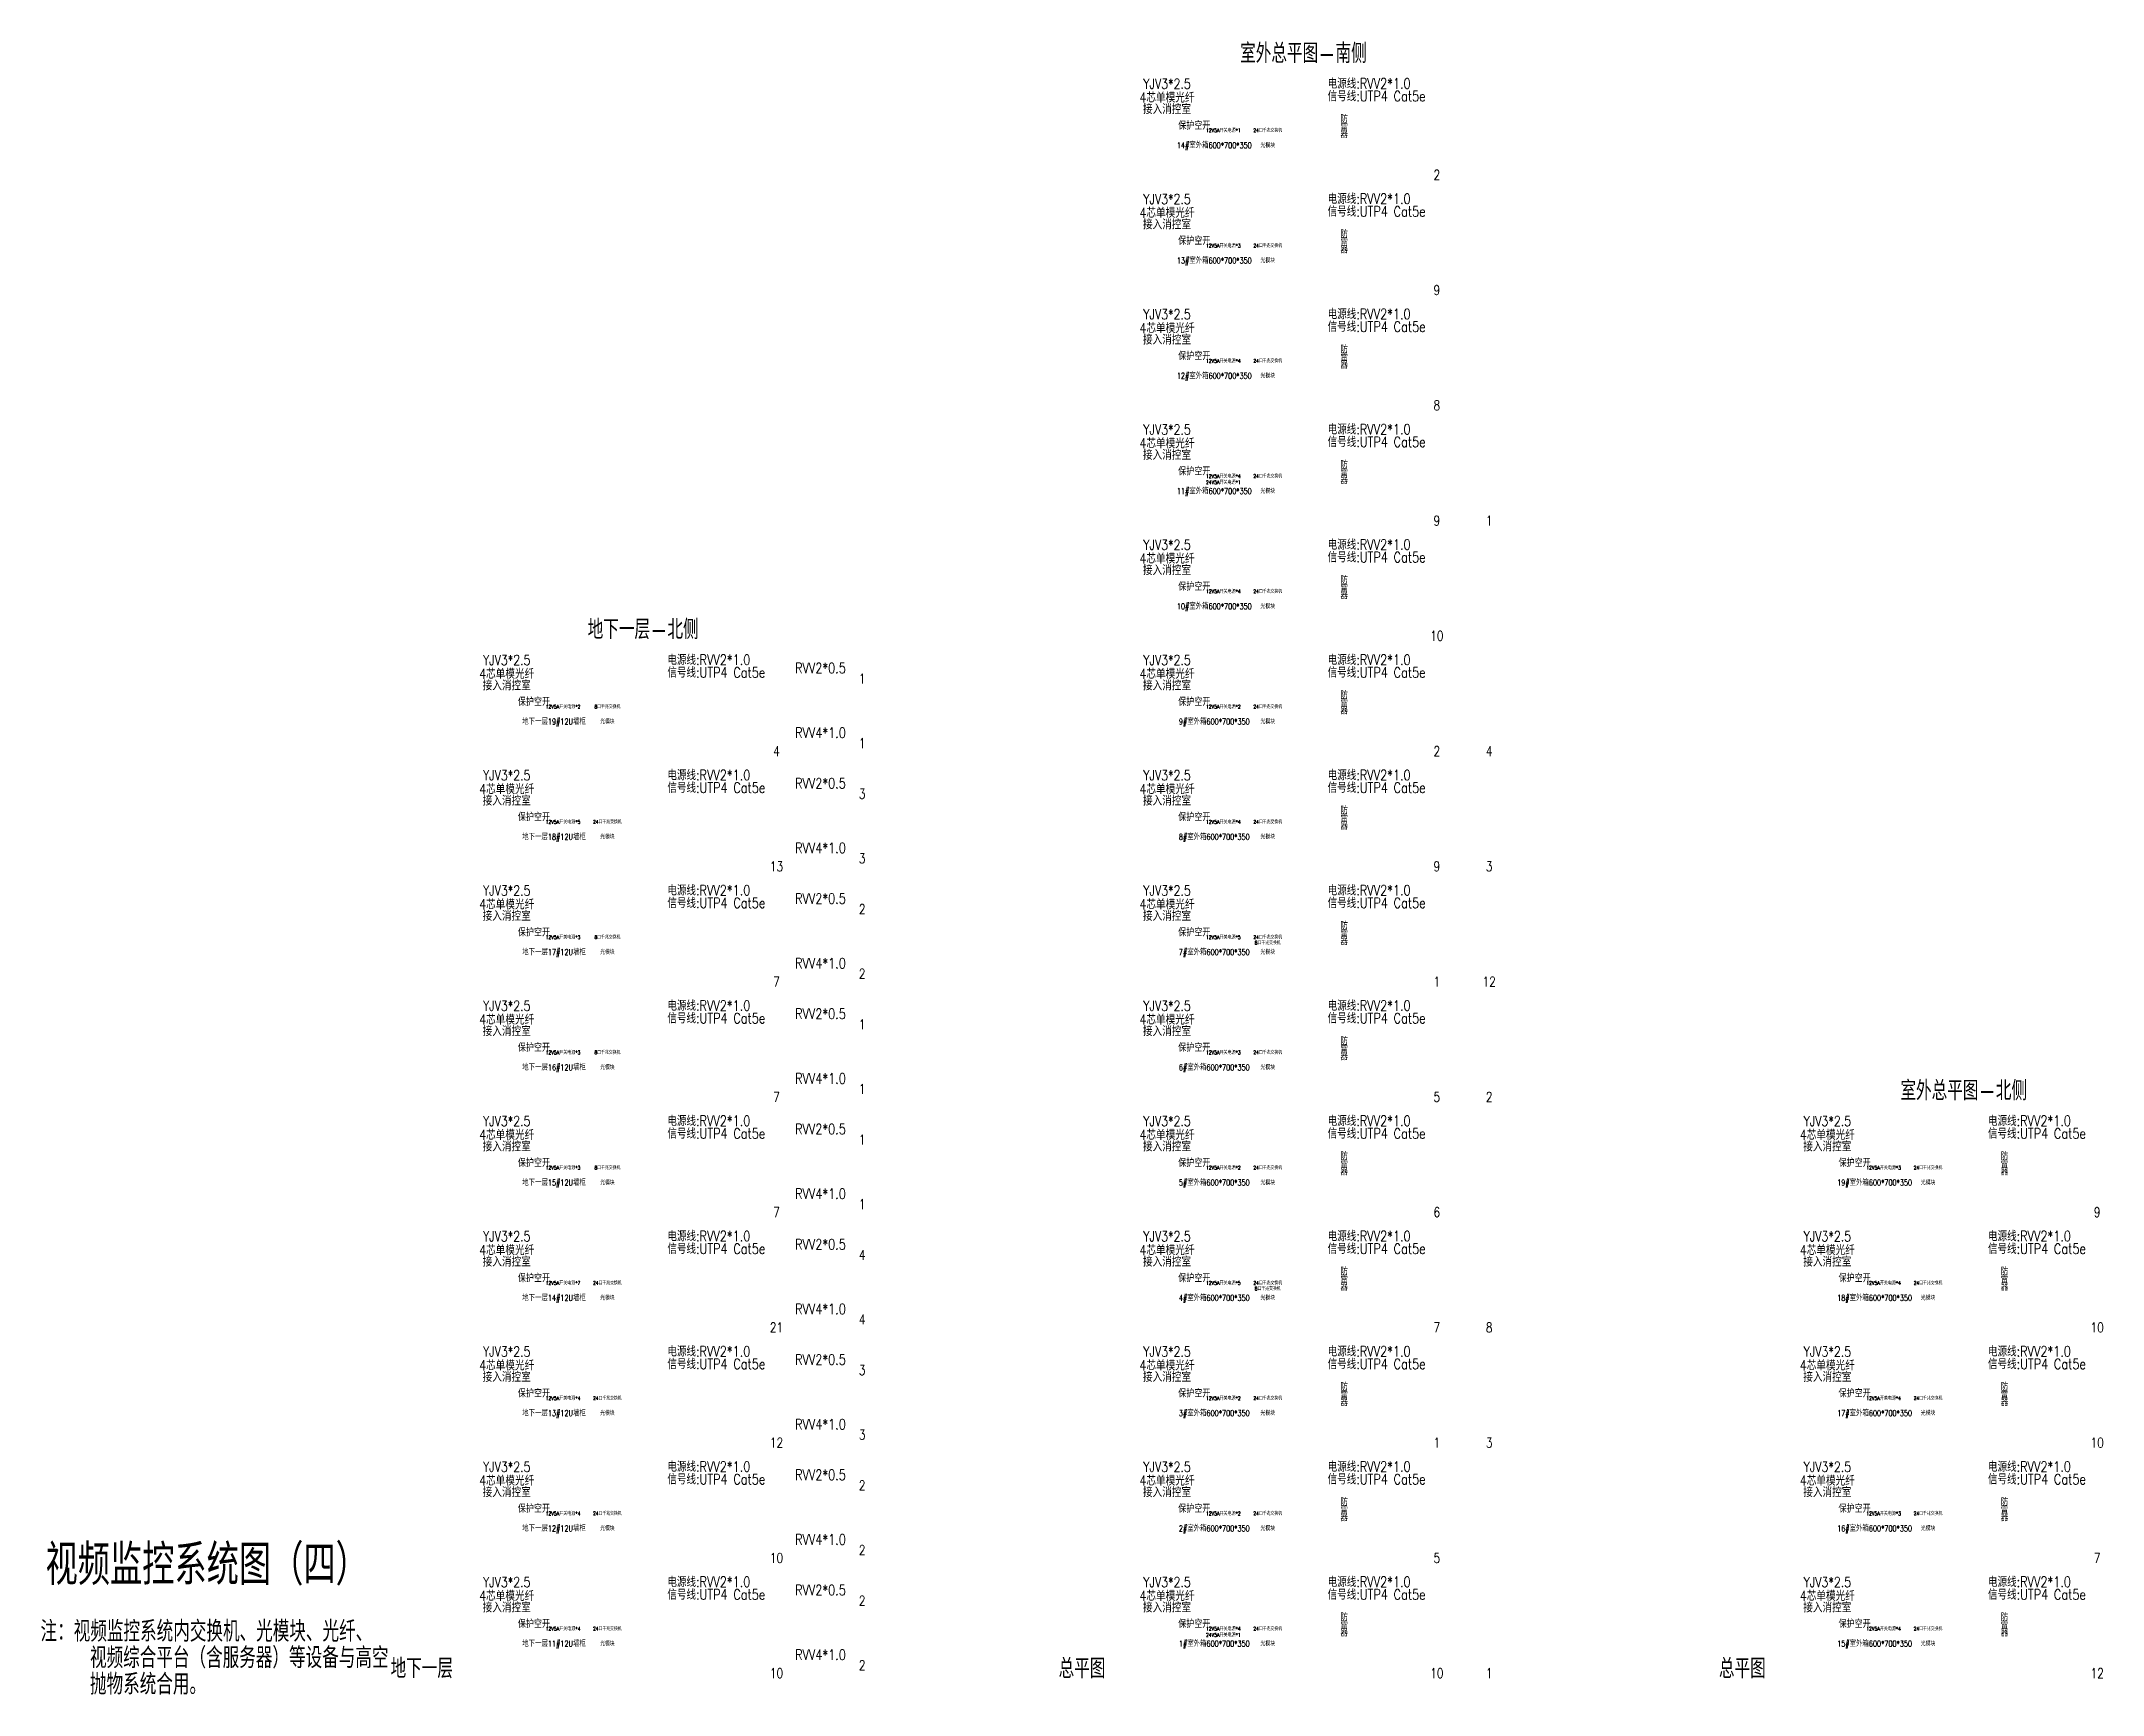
# Model space of a CAD drawing. Extents: x 2114868 to 5528286, y 1846921 to 2016792.
# Drawn here: x 2719680 to 2782044, y 1846921 to 1896918 of the extents above; entities that cross this region are included whole.
import ezdxf
from ezdxf.enums import TextEntityAlignment as Align

# ---------------------------------------------------------------- set-up
doc = ezdxf.new("R2010")
doc.units = 0
doc.header["$LTSCALE"] = 1000
doc.header["$MEASUREMENT"] = 0
for name, color, linetype in [('PUB_TITLE', 4, 'Continuous'), ('T-EQUP-LIST-PLAN', 3, 'Continuous'), ('智能化', 7, 'Continuous')]:
    doc.layers.add(name, color=color, linetype=linetype)
doc.layers.add('弱电', color=7, linetype='Continuous', lineweight=13)
doc.styles.add('_TEL_DIM', font='SIMPLEX', dxfattribs={"width": 0.8, "height": 3.5, "bigfont": 'HZTXT'})
doc.styles.add('HZTXT', font='SIMPLEX.shx', dxfattribs={"width": 0.8, "height": 2500, "bigfont": 'HZTXT.shx'})

msp = doc.modelspace()

# ---------------------------------------------------------------- texts
at = {"layer": 'PUB_TITLE', "style": 'HZTXT', "width": 0.8}
msp.add_text('视频监控系统图（四）', height=1218.8, dxfattribs=at).set_placement((2719810, 1850241))
at = {"layer": 'T-EQUP-LIST-PLAN', "style": '_TEL_DIM', "width": 0.8}
for s, height, p in [('室外总平图-南侧', 590, (2757863, 1896588)), ('2', 295, (2761897, 1892878)), ('9', 295, (2761897, 1889393)), ('8', 295, (2761897, 1885908)), ('9', 295, (2761897, 1882423)), ('1', 295, (2763486, 1882423)), ('地下一层-北侧', 590, (2737889, 1879163)), ('10', 295, (2761897, 1878938)), ('1', 295, (2744516, 1877646)), ('4', 295, (2741922, 1875453)), ('1', 295, (2744516, 1875694)), ('2', 295, (2761897, 1875453)), ('4', 295, (2763486, 1875453)), ('3', 295, (2744516, 1874161)), ('3', 295, (2744516, 1872209)), ('13', 295, (2741922, 1871968)), ('9', 295, (2761897, 1871968)), ('3', 295, (2763486, 1871968)), ('2', 295, (2744516, 1870676)), ('7', 295, (2741922, 1868483)), ('2', 295, (2744516, 1868724)), ('1', 295, (2761897, 1868483)), ('12', 295, (2763486, 1868483)), ('1', 295, (2744516, 1867191)), ('1', 295, (2744516, 1865239)), ('室外总平图-北侧', 590, (2777838, 1865223)), ('7', 295, (2741922, 1864998)), ('5', 295, (2761897, 1864998)), ('2', 295, (2763486, 1864998)), ('1', 295, (2744516, 1863706)), ('7', 295, (2741922, 1861513)), ('1', 295, (2744516, 1861754)), ('6', 295, (2761897, 1861513)), ('9', 295, (2781872, 1861513)), ('4', 295, (2744516, 1860221)), ('21', 295, (2741922, 1858028)), ('4', 295, (2744516, 1858269)), ('7', 295, (2761897, 1858028)), ('8', 295, (2763486, 1858028)), ('10', 295, (2781872, 1858028)), ('3', 295, (2744516, 1856736)), ('3', 295, (2744516, 1854784)), ('12', 295, (2741922, 1854543)), ('1', 295, (2761897, 1854543)), ('3', 295, (2763486, 1854543)), ('10', 295, (2781872, 1854543)), ('2', 295, (2744516, 1853251)), ('10', 295, (2741922, 1851058)), ('2', 295, (2744516, 1851299)), ('5', 295, (2761897, 1851058)), ('7', 295, (2781872, 1851058)), ('2', 295, (2744516, 1849766)), ('地下一层', 590, (2731192, 1847745)), ('2', 295, (2744516, 1847814)), ('总平图', 590, (2751166, 1847745)), ('总平图', 590, (2771141, 1847745)), ('10', 295, (2741922, 1847573)), ('10', 295, (2761897, 1847573)), ('1', 295, (2763486, 1847573)), ('12', 295, (2781872, 1847573))]:
    msp.add_text(s, height=height, dxfattribs=at).set_placement(p, align=Align.MIDDLE)
at = {"layer": '弱电', "color": 120, "style": '_TEL_DIM', "width": 0.8}
for s, p in [('防', (2758984, 1894460)), ('器', (2758984, 1893992)), ('雷', (2758984, 1894216)), ('雷', (2758984, 1890731)), ('防', (2758984, 1890975)), ('器', (2758984, 1890507)), ('器', (2758984, 1887022)), ('雷', (2758984, 1887246)), ('防', (2758984, 1887490)), ('防', (2758984, 1884005)), ('器', (2758984, 1883537)), ('雷', (2758984, 1883761)), ('器', (2758984, 1880052)), ('雷', (2758984, 1880276)), ('防', (2758984, 1880520)), ('防', (2758984, 1877035)), ('器', (2758984, 1876567)), ('雷', (2758984, 1876791)), ('雷', (2758984, 1873306)), ('防', (2758984, 1873550)), ('器', (2758984, 1873082)), ('防', (2758984, 1870065)), ('器', (2758984, 1869597)), ('雷', (2758984, 1869821)), ('雷', (2758984, 1866336)), ('防', (2758984, 1866580)), ('器', (2758984, 1866112)), ('器', (2758984, 1862627)), ('雷', (2758984, 1862851)), ('防', (2758984, 1863095)), ('器', (2778959, 1862627)), ('雷', (2778959, 1862851)), ('防', (2778959, 1863095)), ('防', (2758984, 1859610)), ('防', (2778959, 1859610)), ('器', (2758984, 1859142)), ('雷', (2758984, 1859366)), ('器', (2778959, 1859142)), ('雷', (2778959, 1859366)), ('雷', (2758984, 1855881)), ('防', (2758984, 1856125)), ('雷', (2778959, 1855881)), ('防', (2778959, 1856125)), ('器', (2758984, 1855657)), ('器', (2778959, 1855657)), ('防', (2758984, 1852640)), ('防', (2778959, 1852640)), ('器', (2758984, 1852172)), ('雷', (2758984, 1852396)), ('器', (2778959, 1852172)), ('雷', (2778959, 1852396)), ('雷', (2758984, 1848911)), ('防', (2758984, 1849155)), ('雷', (2778959, 1848911)), ('防', (2778959, 1849155)), ('器', (2758984, 1848687)), ('器', (2778959, 1848687))]:
    msp.add_text(s, height=209, dxfattribs=at).set_placement(p)
at = {"layer": '智能化', "color": 2, "linetype": 'ByBlock', "style": '_TEL_DIM', "width": 0.8}
for s, height, p in [('YJV3*2.5', 303.5, (2753737, 1895632)), ('4芯单模光纤', 303.5, (2753737, 1895216)), ('接入消控室', 303.5, (2753737, 1894867)), ('12V5A开关电源*1', 112.5, (2755439, 1894221)), ('24口千兆交换机', 108, (2756782, 1894224)), ('14#室外箱600*700*350', 180, (2755167, 1893771)), ('光模块', 135, (2756783, 1893771)), ('YJV3*2.5', 303.5, (2753737, 1892147)), ('4芯单模光纤', 303.5, (2753737, 1891731)), ('接入消控室', 303.5, (2753737, 1891382)), ('13#室外箱600*700*350', 180, (2755167, 1890286)), ('12V5A开关电源*3', 112.5, (2755439, 1890736)), ('24口千兆交换机', 108, (2756782, 1890739)), ('光模块', 135, (2756783, 1890286)), ('YJV3*2.5', 303.5, (2753737, 1888662)), ('4芯单模光纤', 303.5, (2753737, 1888246)), ('接入消控室', 303.5, (2753737, 1887897)), ('12V5A开关电源*4', 112.5, (2755439, 1887251)), ('24口千兆交换机', 108, (2756782, 1887254)), ('12#室外箱600*700*350', 180, (2755167, 1886801)), ('光模块', 135, (2756783, 1886801)), ('YJV3*2.5', 303.5, (2753737, 1885177)), ('4芯单模光纤', 303.5, (2753737, 1884761)), ('接入消控室', 303.5, (2753737, 1884412)), ('11#室外箱600*700*350', 180, (2755167, 1883316)), ('24V5A开关电源*1', 112.5, (2755439, 1883580)), ('12V5A开关电源*4', 112.5, (2755439, 1883766)), ('24口千兆交换机', 108, (2756782, 1883769)), ('光模块', 135, (2756783, 1883316)), ('YJV3*2.5', 303.5, (2753737, 1881692)), ('4芯单模光纤', 303.5, (2753737, 1881276)), ('接入消控室', 303.5, (2753737, 1880927)), ('12V5A开关电源*4', 112.5, (2755439, 1880281)), ('24口千兆交换机', 108, (2756782, 1880284)), ('10#室外箱600*700*350', 180, (2755167, 1879831)), ('光模块', 135, (2756783, 1879831)), ('YJV3*2.5', 303.5, (2733762, 1878207)), ('4芯单模光纤', 303.5, (2733762, 1877791)), ('YJV3*2.5', 303.5, (2753737, 1878207)), ('4芯单模光纤', 303.5, (2753737, 1877791)), ('接入消控室', 303.5, (2733762, 1877442)), ('接入消控室', 303.5, (2753737, 1877442)), ('12V5A开关电源*2', 112.5, (2735465, 1876796)), ('8口千兆交换机', 108, (2736807, 1876799)), ('12V5A开关电源*2', 112.5, (2755439, 1876796)), ('24口千兆交换机', 108, (2756782, 1876799)), ('地下一层19#12U墙柜', 180, (2735193, 1876346)), ('光模块', 135, (2736808, 1876346)), ('9#室外箱600*700*350', 180, (2755167, 1876346)), ('光模块', 135, (2756783, 1876346)), ('YJV3*2.5', 303.5, (2733762, 1874722)), ('YJV3*2.5', 303.5, (2753737, 1874722)), ('4芯单模光纤', 303.5, (2733762, 1874306)), ('接入消控室', 303.5, (2733762, 1873957)), ('4芯单模光纤', 303.5, (2753737, 1874306)), ('接入消控室', 303.5, (2753737, 1873957)), ('地下一层18#12U墙柜', 180, (2735193, 1872861)), ('12V5A开关电源*5', 112.5, (2735465, 1873311)), ('24口千兆交换机', 108, (2736807, 1873314)), ('光模块', 135, (2736808, 1872861)), ('8#室外箱600*700*350', 180, (2755167, 1872861)), ('12V5A开关电源*4', 112.5, (2755439, 1873311)), ('24口千兆交换机', 108, (2756782, 1873314)), ('光模块', 135, (2756783, 1872861)), ('YJV3*2.5', 303.5, (2733762, 1871237)), ('4芯单模光纤', 303.5, (2733762, 1870821)), ('YJV3*2.5', 303.5, (2753737, 1871237)), ('4芯单模光纤', 303.5, (2753737, 1870821)), ('接入消控室', 303.5, (2733762, 1870472)), ('接入消控室', 303.5, (2753737, 1870472)), ('12V5A开关电源*3', 112.5, (2735465, 1869826)), ('8口千兆交换机', 108, (2736807, 1869829)), ('12V5A开关电源*5', 112.5, (2755439, 1869826)), ('24口千兆交换机', 108, (2756782, 1869829)), ('8口千兆交换机', 108, (2756782, 1869658)), ('地下一层17#12U墙柜', 180, (2735193, 1869376)), ('光模块', 135, (2736808, 1869376)), ('7#室外箱600*700*350', 180, (2755167, 1869376)), ('光模块', 135, (2756783, 1869376)), ('YJV3*2.5', 303.5, (2733762, 1867752)), ('YJV3*2.5', 303.5, (2753737, 1867752)), ('4芯单模光纤', 303.5, (2733762, 1867336)), ('4芯单模光纤', 303.5, (2753737, 1867336)), ('接入消控室', 303.5, (2733762, 1866987)), ('接入消控室', 303.5, (2753737, 1866987)), ('地下一层16#12U墙柜', 180, (2735193, 1865891)), ('12V5A开关电源*3', 112.5, (2735465, 1866341)), ('8口千兆交换机', 108, (2736807, 1866344)), ('光模块', 135, (2736808, 1865891)), ('6#室外箱600*700*350', 180, (2755167, 1865891)), ('12V5A开关电源*3', 112.5, (2755439, 1866341)), ('24口千兆交换机', 108, (2756782, 1866344)), ('光模块', 135, (2756783, 1865891)), ('YJV3*2.5', 303.5, (2733762, 1864267)), ('YJV3*2.5', 303.5, (2753737, 1864267)), ('YJV3*2.5', 303.5, (2773712, 1864267)), ('4芯单模光纤', 303.5, (2733762, 1863851)), ('接入消控室', 303.5, (2733762, 1863502)), ('4芯单模光纤', 303.5, (2753737, 1863851)), ('接入消控室', 303.5, (2753737, 1863502)), ('4芯单模光纤', 303.5, (2773712, 1863851)), ('接入消控室', 303.5, (2773712, 1863502)), ('12V5A开关电源*3', 112.5, (2735465, 1862856)), ('8口千兆交换机', 108, (2736807, 1862859)), ('12V5A开关电源*2', 112.5, (2755439, 1862856)), ('24口千兆交换机', 108, (2756782, 1862859)), ('12V5A开关电源*3', 112.5, (2775414, 1862856)), ('24口千兆交换机', 108, (2776757, 1862859)), ('地下一层15#12U墙柜', 180, (2735193, 1862406)), ('光模块', 135, (2736808, 1862406)), ('5#室外箱600*700*350', 180, (2755167, 1862406)), ('光模块', 135, (2756783, 1862406)), ('19#室外箱600*700*350', 180, (2775142, 1862406)), ('光模块', 135, (2776758, 1862406)), ('YJV3*2.5', 303.5, (2733762, 1860782)), ('4芯单模光纤', 303.5, (2733762, 1860366)), ('YJV3*2.5', 303.5, (2753737, 1860782)), ('4芯单模光纤', 303.5, (2753737, 1860366)), ('YJV3*2.5', 303.5, (2773712, 1860782)), ('4芯单模光纤', 303.5, (2773712, 1860366)), ('接入消控室', 303.5, (2733762, 1860017)), ('接入消控室', 303.5, (2753737, 1860017)), ('接入消控室', 303.5, (2773712, 1860017)), ('12V5A开关电源*7', 112.5, (2735465, 1859371)), ('24口千兆交换机', 108, (2736807, 1859374)), ('12V5A开关电源*5', 112.5, (2755439, 1859371)), ('24口千兆交换机', 108, (2756782, 1859374)), ('8口千兆交换机', 108, (2756782, 1859203)), ('12V5A开关电源*4', 112.5, (2775414, 1859371)), ('24口千兆交换机', 108, (2776757, 1859374)), ('地下一层14#12U墙柜', 180, (2735193, 1858921)), ('光模块', 135, (2736808, 1858921)), ('4#室外箱600*700*350', 180, (2755167, 1858921)), ('光模块', 135, (2756783, 1858921)), ('18#室外箱600*700*350', 180, (2775142, 1858921)), ('光模块', 135, (2776758, 1858921)), ('YJV3*2.5', 303.5, (2733762, 1857297)), ('YJV3*2.5', 303.5, (2753737, 1857297)), ('YJV3*2.5', 303.5, (2773712, 1857297)), ('4芯单模光纤', 303.5, (2733762, 1856881)), ('接入消控室', 303.5, (2733762, 1856532)), ('4芯单模光纤', 303.5, (2753737, 1856881)), ('接入消控室', 303.5, (2753737, 1856532)), ('4芯单模光纤', 303.5, (2773712, 1856881)), ('接入消控室', 303.5, (2773712, 1856532)), ('12V5A开关电源*4', 112.5, (2735465, 1855886)), ('24口千兆交换机', 108, (2736807, 1855889)), ('12V5A开关电源*2', 112.5, (2755439, 1855886)), ('24口千兆交换机', 108, (2756782, 1855889)), ('12V5A开关电源*4', 112.5, (2775414, 1855886)), ('24口千兆交换机', 108, (2776757, 1855889)), ('地下一层13#12U墙柜', 180, (2735193, 1855436)), ('光模块', 135, (2736808, 1855436)), ('3#室外箱600*700*350', 180, (2755167, 1855436)), ('光模块', 135, (2756783, 1855436)), ('17#室外箱600*700*350', 180, (2775142, 1855436)), ('光模块', 135, (2776758, 1855436)), ('YJV3*2.5', 303.5, (2733762, 1853812)), ('4芯单模光纤', 303.5, (2733762, 1853396)), ('YJV3*2.5', 303.5, (2753737, 1853812)), ('4芯单模光纤', 303.5, (2753737, 1853396)), ('YJV3*2.5', 303.5, (2773712, 1853812)), ('4芯单模光纤', 303.5, (2773712, 1853396)), ('接入消控室', 303.5, (2733762, 1853047)), ('接入消控室', 303.5, (2753737, 1853047)), ('接入消控室', 303.5, (2773712, 1853047)), ('12V5A开关电源*4', 112.5, (2735465, 1852401)), ('24口千兆交换机', 108, (2736807, 1852404)), ('12V5A开关电源*2', 112.5, (2755439, 1852401)), ('24口千兆交换机', 108, (2756782, 1852404)), ('12V5A开关电源*3', 112.5, (2775414, 1852401)), ('24口千兆交换机', 108, (2776757, 1852404)), ('地下一层12#12U墙柜', 180, (2735193, 1851951)), ('光模块', 135, (2736808, 1851951)), ('2#室外箱600*700*350', 180, (2755167, 1851951)), ('光模块', 135, (2756783, 1851951)), ('16#室外箱600*700*350', 180, (2775142, 1851951)), ('光模块', 135, (2776758, 1851951)), ('YJV3*2.5', 303.5, (2733762, 1850327)), ('YJV3*2.5', 303.5, (2753737, 1850327)), ('YJV3*2.5', 303.5, (2773712, 1850327)), ('4芯单模光纤', 303.5, (2733762, 1849911)), ('接入消控室', 303.5, (2733762, 1849562)), ('4芯单模光纤', 303.5, (2753737, 1849911)), ('接入消控室', 303.5, (2753737, 1849562)), ('4芯单模光纤', 303.5, (2773712, 1849911)), ('接入消控室', 303.5, (2773712, 1849562)), ('地下一层11#12U墙柜', 180, (2735193, 1848466)), ('12V5A开关电源*4', 112.5, (2735465, 1848916)), ('24口千兆交换机', 108, (2736807, 1848919)), ('光模块', 135, (2736808, 1848466)), ('1#室外箱600*700*350', 180, (2755167, 1848466)), ('24V5A开关电源*1', 112.5, (2755439, 1848730)), ('12V5A开关电源*4', 112.5, (2755439, 1848916)), ('24口千兆交换机', 108, (2756782, 1848919)), ('光模块', 135, (2756783, 1848466)), ('15#室外箱600*700*350', 180, (2775142, 1848466)), ('12V5A开关电源*4', 112.5, (2775414, 1848916)), ('24口千兆交换机', 108, (2776757, 1848919)), ('光模块', 135, (2776758, 1848466))]:
    msp.add_text(s, height=height, dxfattribs=at).set_placement(p, align=Align.MIDDLE_CENTER)
at = {"layer": '智能化', "color": 120, "style": '_TEL_DIM', "width": 0.8}
for s, height, p in [('信号线:UTP4 Cat5e', 313.59, (2758596, 1895101)), ('电源线:RVV2*1.0', 313.59, (2758596, 1895483)), ('电源线:RVV2*1.0', 313.59, (2758596, 1891998)), ('信号线:UTP4 Cat5e', 313.59, (2758596, 1891616)), ('信号线:UTP4 Cat5e', 313.59, (2758596, 1888131)), ('电源线:RVV2*1.0', 313.59, (2758596, 1888513)), ('电源线:RVV2*1.0', 313.59, (2758596, 1885028)), ('信号线:UTP4 Cat5e', 313.59, (2758596, 1884646)), ('电源线:RVV2*1.0', 313.59, (2758596, 1881543)), ('信号线:UTP4 Cat5e', 313.59, (2758596, 1881161)), ('电源线:RVV2*1.0', 313.59, (2738622, 1878058)), ('电源线:RVV2*1.0', 313.59, (2758596, 1878058)), ('信号线:UTP4 Cat5e', 313.59, (2738622, 1877676)), ('RVV2*0.5', 313.6, (2742484, 1877809)), ('信号线:UTP4 Cat5e', 313.59, (2758596, 1877676)), ('RVV4*1.0', 313.6, (2742484, 1875853)), ('电源线:RVV2*1.0', 313.59, (2738622, 1874573)), ('电源线:RVV2*1.0', 313.59, (2758596, 1874573)), ('信号线:UTP4 Cat5e', 313.59, (2738622, 1874191)), ('RVV2*0.5', 313.6, (2742484, 1874324)), ('信号线:UTP4 Cat5e', 313.59, (2758596, 1874191)), ('RVV4*1.0', 313.6, (2742484, 1872368)), ('信号线:UTP4 Cat5e', 313.59, (2738622, 1870706)), ('电源线:RVV2*1.0', 313.59, (2738622, 1871088)), ('RVV2*0.5', 313.6, (2742484, 1870839)), ('信号线:UTP4 Cat5e', 313.59, (2758596, 1870706)), ('电源线:RVV2*1.0', 313.59, (2758596, 1871088)), ('RVV4*1.0', 313.6, (2742484, 1868883)), ('电源线:RVV2*1.0', 313.59, (2738622, 1867603)), ('电源线:RVV2*1.0', 313.59, (2758596, 1867603)), ('信号线:UTP4 Cat5e', 313.59, (2738622, 1867221)), ('RVV2*0.5', 313.6, (2742484, 1867354)), ('信号线:UTP4 Cat5e', 313.59, (2758596, 1867221)), ('RVV4*1.0', 313.6, (2742484, 1865398)), ('信号线:UTP4 Cat5e', 313.59, (2738622, 1863736)), ('电源线:RVV2*1.0', 313.59, (2738622, 1864118)), ('RVV2*0.5', 313.6, (2742484, 1863869)), ('信号线:UTP4 Cat5e', 313.59, (2758596, 1863736)), ('电源线:RVV2*1.0', 313.59, (2758596, 1864118)), ('信号线:UTP4 Cat5e', 313.59, (2778571, 1863736)), ('电源线:RVV2*1.0', 313.59, (2778571, 1864118)), ('RVV4*1.0', 313.6, (2742484, 1861913)), ('电源线:RVV2*1.0', 313.59, (2738622, 1860633)), ('电源线:RVV2*1.0', 313.59, (2758596, 1860633)), ('电源线:RVV2*1.0', 313.59, (2778571, 1860633)), ('信号线:UTP4 Cat5e', 313.59, (2738622, 1860251)), ('RVV2*0.5', 313.6, (2742484, 1860384)), ('信号线:UTP4 Cat5e', 313.59, (2758596, 1860251)), ('信号线:UTP4 Cat5e', 313.59, (2778571, 1860251)), ('RVV4*1.0', 313.6, (2742484, 1858428)), ('电源线:RVV2*1.0', 313.59, (2738622, 1857148)), ('RVV2*0.5', 313.6, (2742484, 1856899)), ('电源线:RVV2*1.0', 313.59, (2758596, 1857148)), ('电源线:RVV2*1.0', 313.59, (2778571, 1857148)), ('信号线:UTP4 Cat5e', 313.59, (2738622, 1856766)), ('信号线:UTP4 Cat5e', 313.59, (2758596, 1856766)), ('信号线:UTP4 Cat5e', 313.59, (2778571, 1856766)), ('RVV4*1.0', 313.6, (2742484, 1854943)), ('信号线:UTP4 Cat5e', 313.59, (2738622, 1853281)), ('电源线:RVV2*1.0', 313.59, (2738622, 1853663)), ('RVV2*0.5', 313.6, (2742484, 1853414)), ('信号线:UTP4 Cat5e', 313.59, (2758596, 1853281)), ('电源线:RVV2*1.0', 313.59, (2758596, 1853663)), ('信号线:UTP4 Cat5e', 313.59, (2778571, 1853281)), ('电源线:RVV2*1.0', 313.59, (2778571, 1853663)), ('RVV4*1.0', 313.6, (2742484, 1851458)), ('电源线:RVV2*1.0', 313.59, (2738622, 1850178)), ('电源线:RVV2*1.0', 313.59, (2758596, 1850178)), ('电源线:RVV2*1.0', 313.59, (2778571, 1850178)), ('信号线:UTP4 Cat5e', 313.59, (2738622, 1849796)), ('RVV2*0.5', 313.6, (2742484, 1849929)), ('信号线:UTP4 Cat5e', 313.59, (2758596, 1849796)), ('信号线:UTP4 Cat5e', 313.59, (2778571, 1849796)), ('RVV4*1.0', 313.6, (2742484, 1847973))]:
    msp.add_text(s, height=height, dxfattribs=at).set_placement(p)
at = {"layer": '智能化', "color": 2, "linetype": 'ByBlock', "style": '_TEL_DIM', "width": 0.8}
for p in [(2754075, 1894249), (2754075, 1890764), (2754075, 1887279), (2754075, 1883794), (2754075, 1880309), (2734100, 1876824), (2754075, 1876824), (2734100, 1873339), (2754075, 1873339), (2734100, 1869854), (2754075, 1869854), (2734100, 1866369), (2754075, 1866369), (2734100, 1862884), (2754075, 1862884), (2774050, 1862884), (2734100, 1859399), (2754075, 1859399), (2774050, 1859399), (2734100, 1855914), (2754075, 1855914), (2774050, 1855914), (2734100, 1852429), (2754075, 1852429), (2774050, 1852429), (2734100, 1848944), (2754075, 1848944), (2774050, 1848944)]:
    msp.add_text('保护空开', height=225, dxfattribs=at).set_placement(p)
at = {"layer": '智能化', "style": '_TEL_DIM', "width": 0.8}
for s, p in [('注：视频监控系统内交换机、光模块、光纤、', (2719659, 1848525)), ('    视频综合平台（含服务器）等设备与高空', (2719659, 1847725)), ('    抛物系统合用。', (2719659, 1846925))]:
    msp.add_text(s, height=627.18, dxfattribs=at).set_placement(p)

doc.saveas('drawing.dxf')
